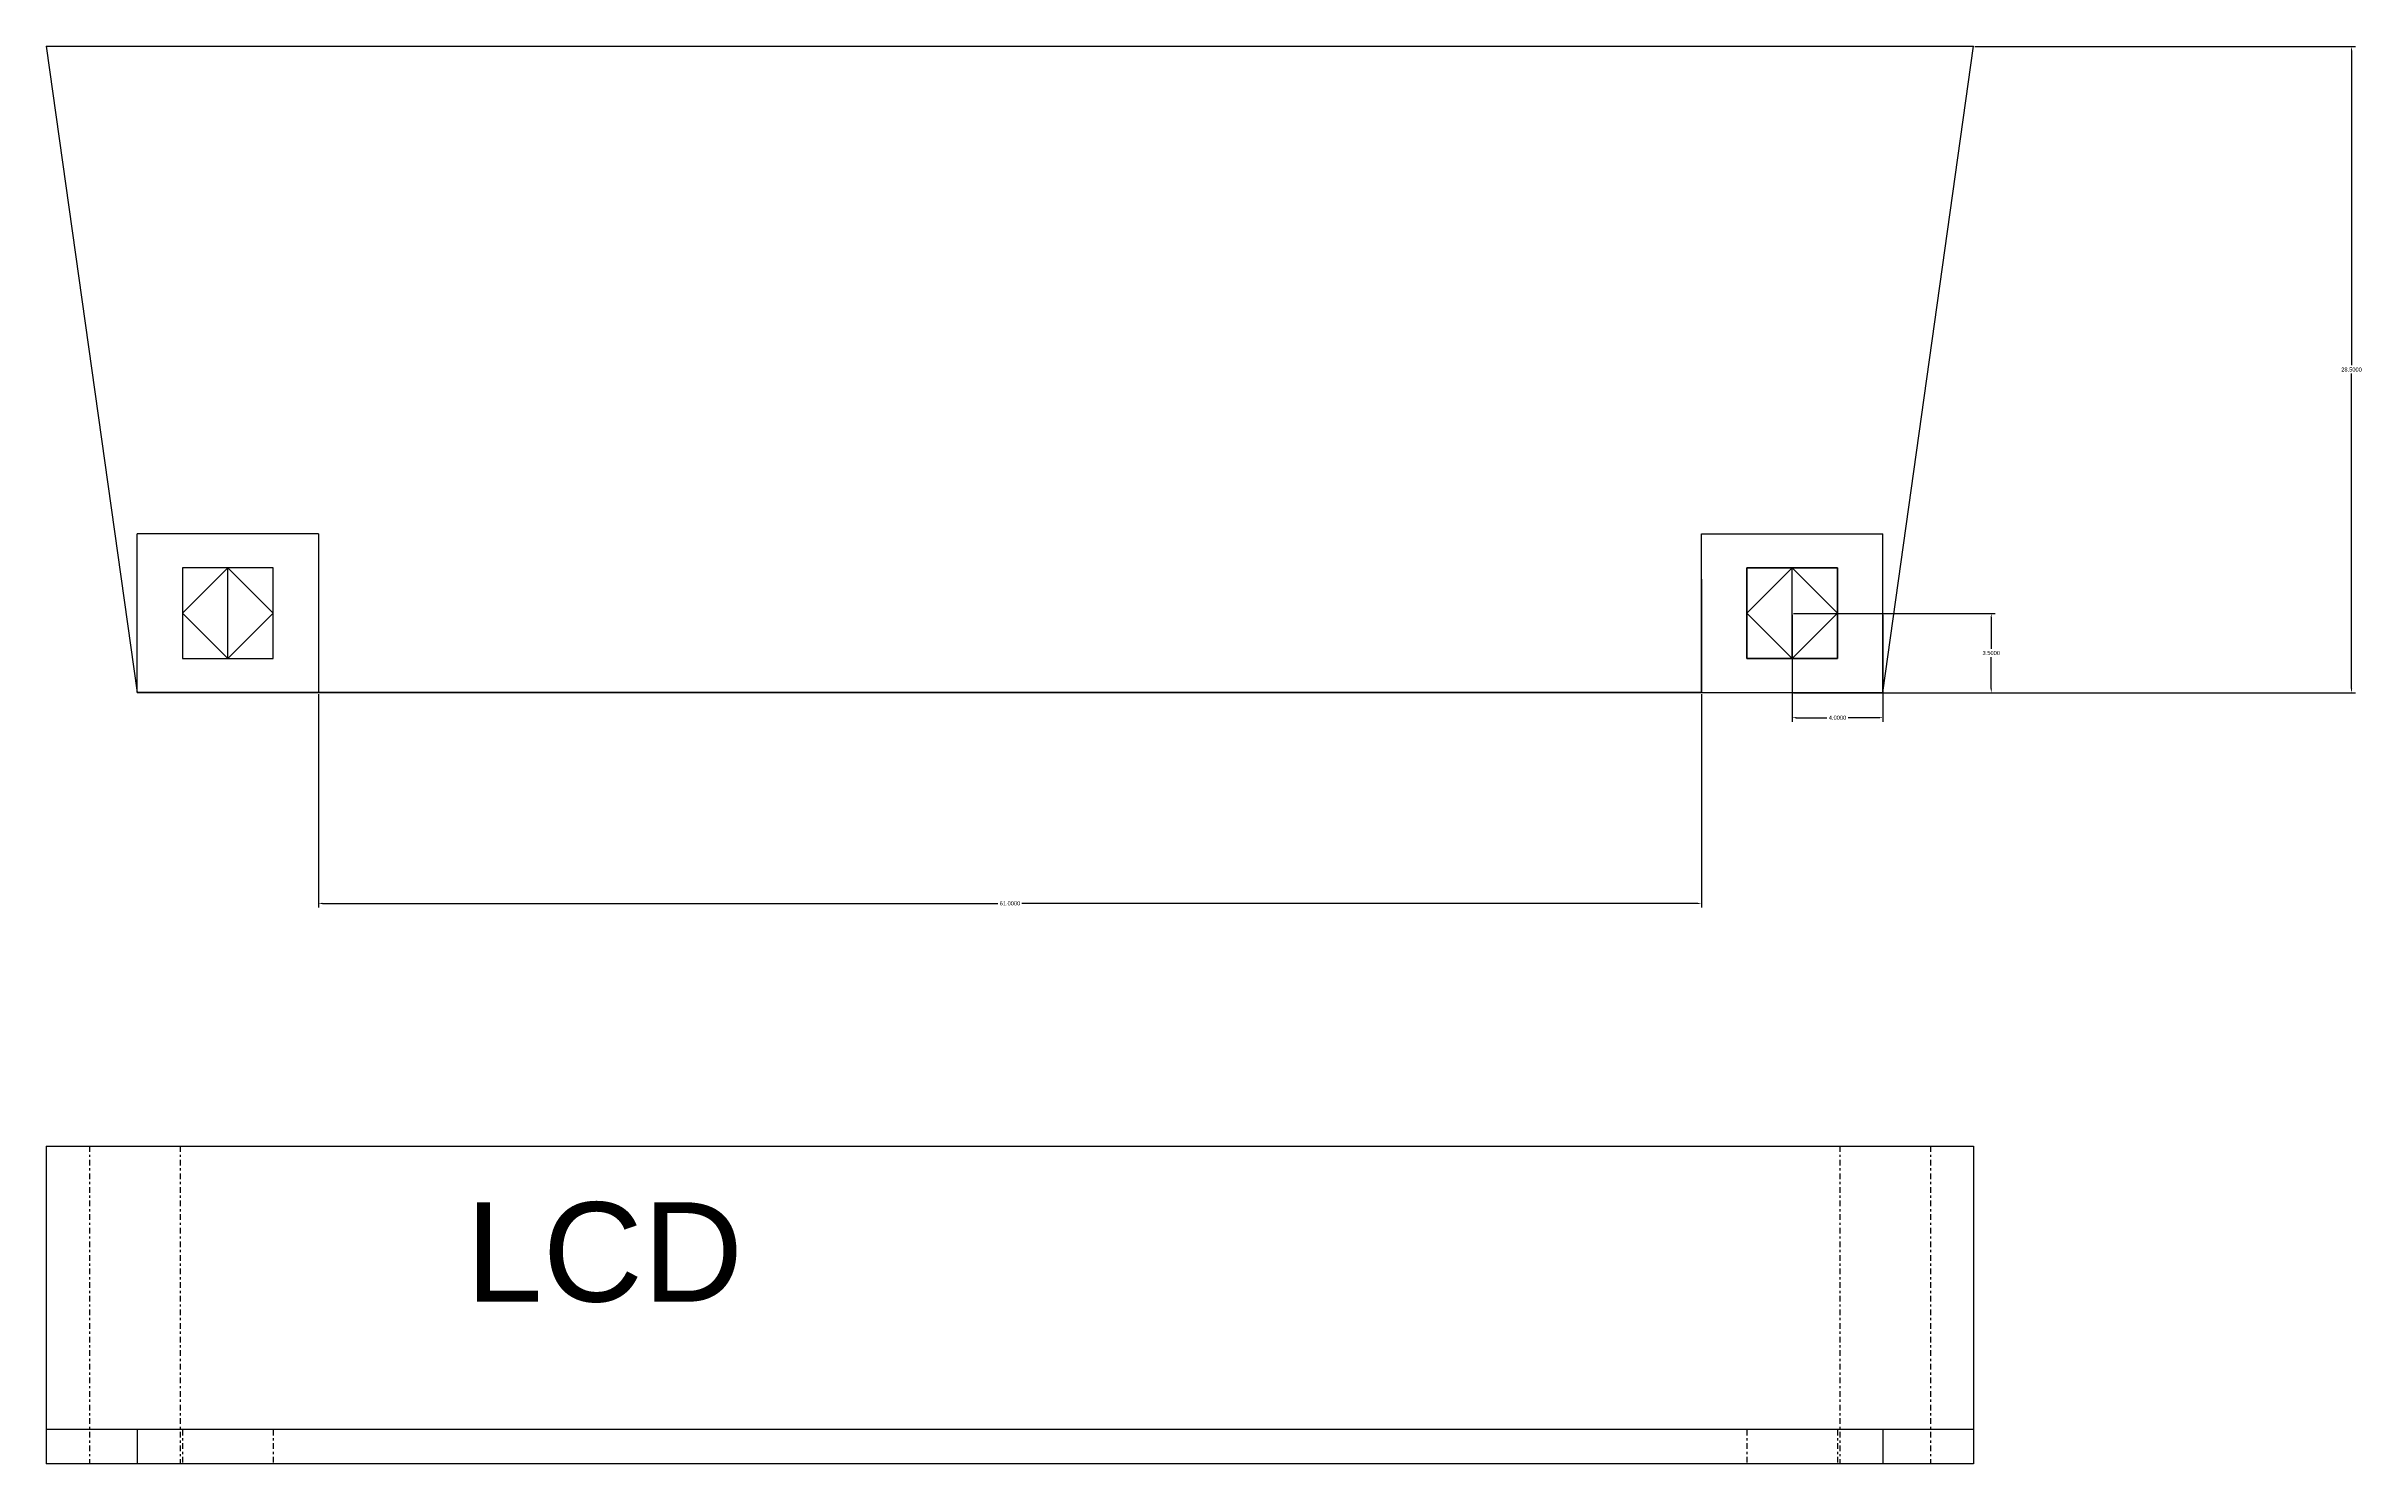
# Model space of a CAD drawing. Header units: inches. Extents: x 4 to 3747, y -1393 to 142.
# Drawn here: x 3644.8 to 3746.9, y -890.7 to -828.2 of the extents above; entities that cross this region are included whole.
import ezdxf

# ---------------------------------------------------------------- set-up
doc = ezdxf.new("R2010")
doc.units = ezdxf.units.IN
doc.header["$MEASUREMENT"] = 0
doc.linetypes.add('DASHDOT2', pattern=[0.5, 0.25, -0.125, 0, -0.125])
doc.layers.add('Hidden', color=2, linetype='DASHDOT2')
doc.layers.add('Scratch', color=200, linetype='Continuous')
doc.styles.get("Standard").update_dxf_attribs({"font": 'arial.ttf'})
doc.dimstyles.get("Standard").update_dxf_attribs({"dimtxt": 0.18, "dimasz": 0.18, "dimexe": 0.18, "dimexo": 0.0625, "dimgap": 0.09, "dimtad": 0, "dimtih": 1, "dimtoh": 1, "dimdec": 4, "dimzin": 0, "dimdsep": 46, "dimtxsty": 'Standard', "dimcen": 0.09, "dimadec": 0, "dimazin": 0, "dimtfac": 1, "dimtdec": 4, "dimtofl": 0, "dimtmove": 0, "dimatfit": 3, "dimfxl": 1, "dimtolj": 1, "dimtzin": 0, "dimarcsym": 0})

# ---------------------------------------------------------------- blocks, each defined once
blk = doc.blocks.new('*D18')
at = {"layer": 'Defpoints', "color": 0}
for p in [(3729.8, -828.19), (3725.8, -856.69), (3746.47, -856.69)]:
    blk.add_point(p, dxfattribs=at)
at = {"layer": 'Scratch', "color": 0, "lineweight": -2}
for p, q in [((3729.86, -828.19), (3746.65, -828.19)), ((3746.47, -828.37), (3746.47, -842.25)), ((3746.47, -856.51), (3746.47, -842.62)), ((3725.86, -856.69), (3746.65, -856.69))]:
    blk.add_line(p, q, dxfattribs=at)
at = {"layer": 'Scratch', "color": 0}
for points in [[(3746.44, -828.37), (3746.5, -828.37), (3746.47, -828.19)], [(3746.44, -856.51), (3746.5, -856.51), (3746.47, -856.69)]]:
    blk.add_solid(points, dxfattribs=at)
at = {"layer": 'Scratch', "color": 0, "insert": (3746.47, -842.44), "char_height": 0.18, "attachment_point": 5}
blk.add_mtext('\\A1;28.5000', dxfattribs=at)
blk = doc.blocks.new('*D19')
at = {"layer": 'Defpoints', "color": 0}
for p in [(3656.8, -856.69), (3717.8, -856.69), (3717.8, -865.98)]:
    blk.add_point(p, dxfattribs=at)
at = {"layer": 'Scratch', "color": 0, "lineweight": -2}
for p, q in [((3656.8, -856.75), (3656.8, -866.16)), ((3717.8, -856.75), (3717.8, -866.16)), ((3656.98, -865.98), (3686.77, -865.98)), ((3717.62, -865.98), (3687.83, -865.98))]:
    blk.add_line(p, q, dxfattribs=at)
at = {"layer": 'Scratch', "color": 0}
for points in [[(3656.98, -865.95), (3656.98, -866.01), (3656.8, -865.98)], [(3717.62, -865.95), (3717.62, -866.01), (3717.8, -865.98)]]:
    blk.add_solid(points, dxfattribs=at)
at = {"layer": 'Scratch', "color": 0, "insert": (3687.3, -865.98), "char_height": 0.18, "attachment_point": 5}
blk.add_mtext('\\A1;61.0000', dxfattribs=at)
blk = doc.blocks.new('*D21')
at = {"layer": 'Defpoints', "color": 0}
for p in [(3721.8, -853.19), (3721.8, -856.69), (3730.58, -856.69)]:
    blk.add_point(p, dxfattribs=at)
at = {"layer": 'Scratch', "color": 0, "lineweight": -2}
for p, q in [((3721.86, -853.19), (3730.76, -853.19)), ((3730.58, -853.37), (3730.58, -854.75)), ((3730.58, -856.51), (3730.58, -855.12)), ((3721.86, -856.69), (3730.76, -856.69))]:
    blk.add_line(p, q, dxfattribs=at)
at = {"layer": 'Scratch', "color": 0}
for points in [[(3730.55, -853.37), (3730.61, -853.37), (3730.58, -853.19)], [(3730.55, -856.51), (3730.61, -856.51), (3730.58, -856.69)]]:
    blk.add_solid(points, dxfattribs=at)
at = {"layer": 'Scratch', "color": 0, "insert": (3730.58, -854.94), "char_height": 0.18, "attachment_point": 5}
blk.add_mtext('\\A1;3.5000', dxfattribs=at)
blk = doc.blocks.new('*D22')
at = {"layer": 'Defpoints', "color": 0}
for p in [(3721.8, -853.19), (3725.8, -853.19), (3725.8, -857.79)]:
    blk.add_point(p, dxfattribs=at)
at = {"layer": 'Scratch', "color": 0, "lineweight": -2}
for p, q in [((3721.8, -853.25), (3721.8, -857.97)), ((3725.8, -853.25), (3725.8, -857.97)), ((3721.98, -857.79), (3723.33, -857.79)), ((3725.62, -857.79), (3724.27, -857.79))]:
    blk.add_line(p, q, dxfattribs=at)
at = {"layer": 'Scratch', "color": 0}
for points in [[(3721.98, -857.76), (3721.98, -857.82), (3721.8, -857.79)], [(3725.62, -857.76), (3725.62, -857.82), (3725.8, -857.79)]]:
    blk.add_solid(points, dxfattribs=at)
at = {"layer": 'Scratch', "color": 0, "insert": (3723.8, -857.79), "char_height": 0.18, "attachment_point": 5}
blk.add_mtext('\\A1;4.0000', dxfattribs=at)

msp = doc.modelspace()

# ---------------------------------------------------------------- linework, layer by layer
for p, q in [((3644.79929, -828.18602), (3729.79929, -828.18602)), ((3644.79929, -828.18602), (3648.79929, -856.68602)), ((3725.79929, -856.68602), (3729.79929, -828.18602)), ((3656.79929, -849.68602), (3648.79929, -849.68602)), ((3656.79929, -849.68602), (3656.79929, -856.68602)), ((3717.79929, -849.68602), (3725.79929, -849.68602)), ((3717.79929, -856.68602), (3717.79929, -849.68602)), ((3719.79929, -849.68602), (3725.79929, -849.68602)), ((3650.79929, -853.18602), (3652.79929, -851.18602)), ((3652.79929, -851.18602), (3654.79929, -853.18602)), ((3719.79929, -853.18602), (3721.79929, -851.18602)), ((3721.79929, -851.18602), (3719.79929, -853.18602)), ((3721.79929, -851.18602), (3723.79929, -853.18602)), ((3723.79929, -853.18602), (3721.79929, -851.18602)), ((3717.79929, -851.68602), (3717.79929, -856.68602)), ((3652.79929, -855.18602), (3650.79929, -853.18602)), ((3654.79929, -853.18602), (3652.79929, -855.18602)), ((3721.79929, -855.18602), (3719.79929, -853.18602)), ((3719.79929, -853.18602), (3721.79929, -855.18602)), ((3723.79929, -853.18602), (3721.79929, -855.18602)), ((3721.79929, -855.18602), (3723.79929, -853.18602)), ((3648.79929, -856.68602), (3725.79929, -856.68602)), ((3717.79929, -856.68602), (3656.79929, -856.68602)), ((3656.79929, -856.68602), (3717.79929, -856.68602)), ((3644.79929, -876.68602), (3644.79929, -889.18602)), ((3644.79929, -876.68602), (3729.79929, -876.68602)), ((3729.79929, -876.68602), (3729.79929, -889.18602)), ((3729.79929, -889.18602), (3644.79929, -889.18602)), ((3644.79929, -889.18602), (3644.79929, -890.68602)), ((3648.79929, -889.18602), (3648.79929, -890.68602)), ((3725.79929, -889.18602), (3725.79929, -890.68602)), ((3729.79929, -889.18602), (3729.79929, -890.68602)), ((3729.79929, -890.68602), (3644.79929, -890.68602))]:
    msp.add_line(p, q)
at = {"layer": 'Hidden'}
for p, q in [((3646.69929, -876.68602), (3646.69929, -890.68602)), ((3650.69929, -876.68602), (3650.69929, -890.68602)), ((3723.89929, -876.68602), (3723.89929, -890.68602)), ((3727.89929, -876.68602), (3727.89929, -890.68602)), ((3650.79929, -889.18602), (3650.79929, -890.68602)), ((3654.79929, -889.18602), (3654.79929, -890.68602)), ((3719.79929, -889.18602), (3719.79929, -890.68602)), ((3723.79929, -889.18602), (3723.79929, -890.68602))]:
    msp.add_line(p, q, dxfattribs=at)
at = {"layer": 'Scratch'}
for p, q in [((3648.79929, -856.68602), (3648.79929, -849.68602)), ((3725.79929, -856.68602), (3725.79929, -849.68602)), ((3725.79929, -856.68602), (3725.79929, -849.68602)), ((3654.79929, -851.18602), (3650.79929, -851.18602)), ((3650.79929, -851.18602), (3650.79929, -855.18602)), ((3650.79929, -851.18602), (3650.79929, -855.18602)), ((3652.79929, -855.18602), (3652.79929, -851.18602)), ((3654.79929, -855.18602), (3654.79929, -851.18602)), ((3723.79929, -851.18602), (3719.79929, -851.18602)), ((3719.79929, -851.18602), (3719.79929, -855.18602)), ((3719.79929, -851.18602), (3719.79929, -855.18602)), ((3719.79929, -855.18602), (3719.79929, -851.18602)), ((3719.79929, -851.18602), (3723.79929, -851.18602)), ((3721.79929, -855.18602), (3721.79929, -851.18602)), ((3721.79929, -855.18602), (3721.79929, -851.18602)), ((3723.79929, -855.18602), (3723.79929, -851.18602)), ((3723.79929, -851.18602), (3723.79929, -855.18602)), ((3723.79929, -851.18602), (3723.79929, -855.18602)), ((3650.79929, -855.18602), (3654.79929, -855.18602)), ((3719.79929, -855.18602), (3723.79929, -855.18602)), ((3723.79929, -855.18602), (3719.79929, -855.18602)), ((3656.79929, -856.68602), (3648.79929, -856.68602)), ((3717.79929, -856.68602), (3725.79929, -856.68602)), ((3717.79929, -856.68602), (3725.79929, -856.68602))]:
    msp.add_line(p, q, dxfattribs=at)

# ---------------------------------------------------------------- texts
at = {"layer": 'Scratch', "insert": (3663.29047, -879.15953), "char_height": 4.379969, "width": 207.4846329, "attachment_point": 1}
msp.add_mtext('LCD', dxfattribs=at)

# ---------------------------------------------------------------- dimensions: what is measured, and where the dimension line sits
at = {"layer": 'Scratch'}
for base, p1, p2, picture, middle in [((3746.47346, -856.68602), (3729.79929, -828.18602), (3725.79929, -856.68602), '*D18', (3746.47346, -842.43602)), ((3730.5779, -856.68602), (3721.79929, -853.18602), (3721.79929, -856.68602), '*D21', (3730.5779, -854.93602))]:
    dim = msp.add_linear_dim(base=base, p1=p1, p2=p2, angle=90, dimstyle='Standard', dxfattribs=at)
    dim.commit()
    dim.dimension.update_dxf_attribs({"geometry": picture, "text_midpoint": middle})
for base, p1, p2, picture, middle in [((3725.79929, -857.78952), (3721.79929, -853.18602), (3725.79929, -853.18602), '*D22', (3723.79929, -857.78952)), ((3717.79929, -865.9781), (3656.79929, -856.68602), (3717.79929, -856.68602), '*D19', (3687.29929, -865.9781))]:
    dim = msp.add_linear_dim(base=base, p1=p1, p2=p2, dimstyle='Standard', dxfattribs=at)
    dim.commit()
    dim.dimension.update_dxf_attribs({"geometry": picture, "text_midpoint": middle})

doc.saveas('drawing.dxf')
